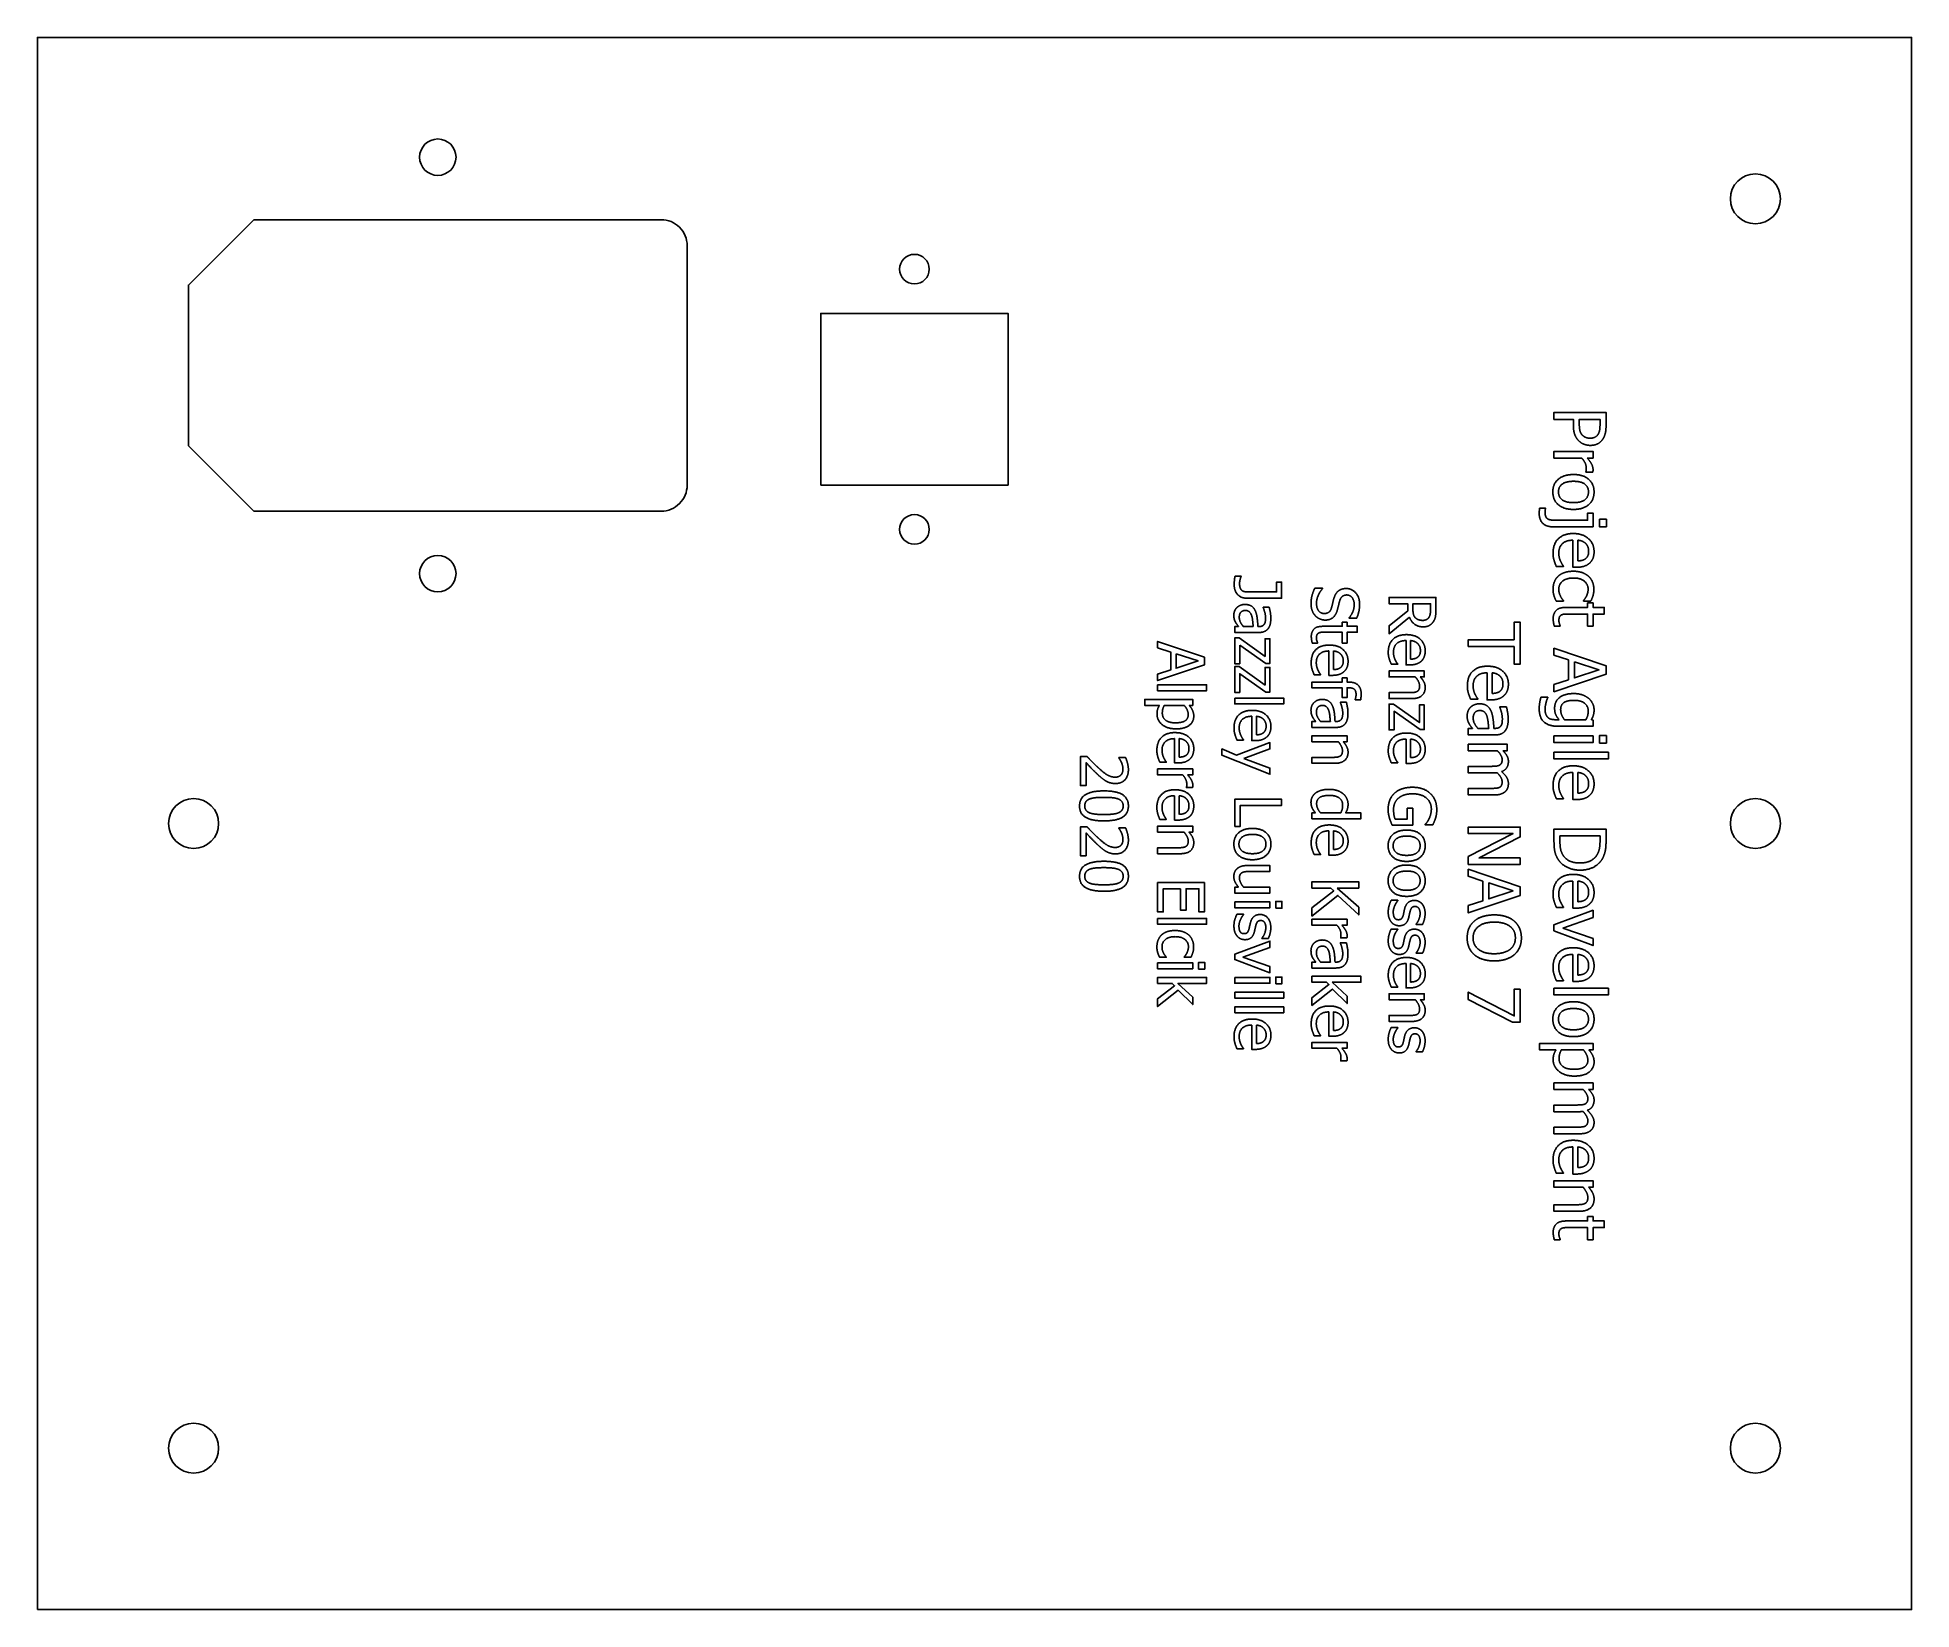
# Model space of a CAD drawing. Header units: millimetres. Extents: x 0 to 180, y 0 to 151.
import ezdxf

# ---------------------------------------------------------------- set-up
doc = ezdxf.new("R2010")
doc.units = ezdxf.units.MM

msp = doc.modelspace()

# ---------------------------------------------------------------- linework, layer by layer
for p, q in [((147.95, 100.72), (147.95, 102.71)), ((116.77, 94.42), (115.83, 94.42)), ((117.33, 94.42), (117.22, 94.42)), ((124.48, 90.28), (124.48, 92.07)), ((131.88, 91.28), (131.88, 93.07)), ((139.72, 87.99), (139.72, 89.97)), ((108.22, 86.85), (110.14, 86.85)), ((117.07, 84.01), (117.07, 85.8)), ((124.18, 85.3), (123.24, 85.3)), ((124.74, 85.3), (124.63, 85.3)), ((139.39, 84.64), (138.35, 84.64)), ((140.01, 84.64), (139.89, 84.64)), ((146.15, 85.47), (145.83, 85.47)), ((148.73, 85.47), (146.67, 85.47)), ((109.66, 81.87), (109.66, 83.65)), ((131.88, 81.83), (131.88, 83.61)), ((147.95, 78.42), (147.95, 80.4)), ((109.66, 76.38), (109.66, 78.17)), ((125.18, 76.52), (123.23, 76.52)), ((124.48, 73), (124.48, 74.79)), ((147.95, 67.99), (147.95, 69.97)), ((124.18, 62.19), (123.24, 62.19)), ((124.74, 62.19), (124.63, 62.19)), ((131.88, 60.27), (131.88, 62.05)), ((147.95, 60.94), (147.95, 62.93)), ((117.07, 54.36), (117.07, 56.14)), ((124.48, 55.61), (124.48, 57.4)), ((146.36, 53.75), (148.49, 53.75)), ((147.95, 42.45), (147.95, 44.43))]:
    msp.add_line(p, q)
for points in [[(0, 0), (180, 0), (180, 151), (0, 151)], [(75.23, 108), (75.23, 124.5), (93.23, 124.5), (93.23, 108)], [(150.03, 104.72), (150.03, 104), (150.69, 104), (150.69, 104.72)], [(137.42, 92.49), (141.83, 92.49), (141.83, 90.81), (142.42, 90.81), (142.42, 94.83), (141.83, 94.83), (141.83, 93.15), (137.42, 93.15)], [(107.59, 92.38), (108.85, 91.97), (108.85, 90.25), (107.59, 89.85), (107.59, 89.22), (112.09, 90.73), (112.09, 91.47), (107.59, 92.99)], [(109.36, 91.81), (111.48, 91.12), (109.36, 90.42)], [(115.48, 92.64), (117.97, 90.87), (118.38, 90.87), (118.38, 93.24), (117.91, 93.24), (117.91, 91.55), (115.43, 93.32), (115, 93.32), (115, 90.84), (115.48, 90.84)], [(145.66, 91.66), (147.05, 91.21), (147.05, 89.3), (145.66, 88.85), (145.66, 88.15), (150.66, 89.83), (150.66, 90.65), (145.66, 92.34)], [(117.97, 88.12), (118.38, 88.12), (118.38, 90.5), (117.91, 90.5), (117.91, 88.8), (115.43, 90.57), (115, 90.57), (115, 88.09), (115.48, 88.09), (115.48, 89.89)], [(147.62, 91.03), (149.97, 90.26), (147.62, 89.49)], [(107.59, 88.82), (107.59, 88.25), (112.29, 88.25), (112.29, 88.82)], [(115, 87.54), (115, 86.98), (119.7, 86.98), (119.7, 87.54)], [(132.79, 84.52), (133.2, 84.52), (133.2, 86.89), (132.73, 86.89), (132.73, 85.2), (130.24, 86.97), (129.82, 86.97), (129.82, 84.49), (130.3, 84.49), (130.3, 86.29)], [(115.88, 81.74), (118.38, 82.67), (118.38, 83.28), (115.17, 82.05), (113.76, 82.66), (113.76, 82.05), (118.38, 80.23), (118.38, 80.82)], [(145.66, 83.91), (145.66, 83.28), (149.41, 83.28), (149.41, 83.91)], [(150.03, 83.23), (150.69, 83.23), (150.69, 83.95), (150.03, 83.95)], [(145.66, 82.34), (145.66, 81.71), (150.88, 81.71), (150.88, 82.34)], [(115, 75.22), (115.53, 75.22), (115.53, 77.23), (119.5, 77.23), (119.5, 77.83), (115, 77.83)], [(142.42, 72.19), (138.46, 72.19), (142.42, 74.21), (142.42, 75.15), (137.42, 75.15), (137.42, 74.53), (141.73, 74.53), (137.42, 72.32), (137.42, 71.57), (142.42, 71.57)], [(138.82, 69.97), (138.82, 68.06), (137.42, 67.61), (137.42, 66.91), (142.42, 68.6), (142.42, 69.41), (137.42, 71.1), (137.42, 70.43)], [(109.8, 69.23), (109.8, 67.16), (110.33, 67.16), (110.33, 69.23), (111.56, 69.23), (111.56, 67.01), (112.09, 67.01), (112.09, 69.83), (107.59, 69.83), (107.59, 67.01), (108.13, 67.01), (108.13, 69.23)], [(124.84, 69.3), (126.91, 69.3), (126.91, 69.9), (122.41, 69.9), (122.41, 69.3), (124.21, 69.3), (124.5, 69.04), (122.41, 67.39), (122.41, 66.61), (124.9, 68.59), (126.91, 66.72), (126.91, 67.45)], [(141.74, 69.02), (139.39, 68.25), (139.39, 69.79)], [(115, 67.97), (115, 67.4), (118.38, 67.4), (118.38, 67.97)], [(118.94, 67.36), (119.53, 67.36), (119.53, 68.01), (118.94, 68.01)], [(146.52, 65.46), (149.41, 66.48), (149.41, 67.17), (145.66, 65.77), (145.66, 65.2), (149.41, 63.78), (149.41, 64.44)], [(107.59, 66.39), (107.59, 65.82), (112.29, 65.82), (112.29, 66.39)], [(115.78, 62.66), (118.38, 63.59), (118.38, 64.2), (115, 62.94), (115, 62.43), (118.38, 61.16), (118.38, 61.75)], [(107.59, 62.12), (107.59, 61.55), (110.97, 61.55), (110.97, 62.12)], [(111.53, 61.51), (112.12, 61.51), (112.12, 62.15), (111.53, 62.15)], [(110.97, 58.81), (109.54, 60.14), (112.29, 60.14), (112.29, 60.71), (107.59, 60.71), (107.59, 60.14), (109, 60.14), (109.22, 59.92), (107.59, 58.66), (107.59, 57.92), (109.56, 59.49), (110.97, 58.1)], [(115, 60.72), (115, 60.15), (118.38, 60.15), (118.38, 60.72)], [(118.94, 60.11), (119.53, 60.11), (119.53, 60.75), (118.94, 60.75)], [(124.36, 60.25), (127.11, 60.25), (127.11, 60.82), (122.41, 60.82), (122.41, 60.25), (123.82, 60.25), (124.04, 60.03), (122.41, 58.77), (122.41, 58.02), (124.38, 59.6), (125.79, 58.21), (125.79, 58.92)], [(142.42, 59.6), (141.84, 59.6), (141.84, 57.02), (137.42, 59.3), (137.42, 58.59), (141.67, 56.42), (142.42, 56.42)], [(145.66, 59.68), (145.66, 59.04), (150.88, 59.04), (150.88, 59.68)], [(115, 59.3), (115, 58.73), (119.7, 58.73), (119.7, 59.3)], [(115, 57.32), (119.7, 57.32), (119.7, 57.89), (115, 57.89)]]:
    msp.add_lwpolyline(points, close=True)
msp.add_lwpolyline([(59.9, 133.5, -0.414214), (62.4, 131), (62.4, 108, -0.414214), (59.9, 105.5), (20.79, 105.5), (14.5, 111.79), (14.5, 127.21), (20.79, 133.5)], format="xyb", close=True)
for points in [[(150.66, 113.72), (150.66, 114.98), (145.66, 114.98), (145.66, 114.31), (147.52, 114.31), (147.52, 113.75)], [(148.09, 113.86), (148.09, 114.31), (150.08, 114.31), (150.08, 113.76)], [(148.85, 110.6), (149.41, 110.6), (149.41, 111.24), (145.66, 111.24), (145.66, 110.6), (148.32, 110.6)], [(148.73, 109.28), (148.73, 109.25), (149.39, 109.25)], [(144.84, 105.75), (144.84, 105.79), (144.28, 105.79)], [(145.55, 104), (149.41, 104), (149.41, 105.31), (148.88, 105.31), (148.88, 104.63), (145.81, 104.63)], [(147.47, 102.71), (147.47, 100.11), (147.81, 100.11)], [(115.6, 99.24), (115.6, 99.27), (115.03, 99.27)], [(145.89, 100.18), (146.57, 100.18), (146.57, 100.21)], [(116.17, 97.14), (119.5, 97.14), (119.5, 98.69), (119.02, 98.69), (119.02, 97.74), (116.4, 97.74)], [(123.43, 98.06), (123.43, 98.1), (122.68, 98.1)], [(134.32, 96.05), (134.32, 97.21), (129.82, 97.21), (129.82, 96.61), (131.61, 96.61), (131.61, 95.92), (129.82, 94.5), (129.82, 93.72), (131.78, 95.32)], [(118.31, 96.27), (117.73, 96.27), (117.73, 96.24)], [(132.11, 96.08), (132.11, 96.61), (133.8, 96.61), (133.8, 96.01)], [(145.87, 96.87), (146.57, 96.87), (146.57, 96.91)], [(147.1, 95.62), (148.88, 95.62), (148.88, 94.46), (149.41, 94.46), (149.41, 95.62), (150.49, 95.62), (150.49, 96.26), (149.41, 96.26), (149.41, 96.68), (148.88, 96.68), (148.88, 96.26), (146.81, 96.26)], [(148.5, 96.91), (148.5, 96.87), (149.2, 96.87)], [(115.36, 94.42), (115, 94.42), (115, 93.85), (117.31, 93.85)], [(123.71, 93.87), (125.32, 93.87), (125.32, 92.83), (125.79, 92.83), (125.79, 93.87), (126.76, 93.87), (126.76, 94.44), (125.79, 94.44), (125.79, 94.83), (125.32, 94.83), (125.32, 94.44), (123.45, 94.44)], [(125.99, 95.26), (125.99, 95.22), (126.7, 95.22)], [(145.69, 94.46), (146.25, 94.46), (146.25, 94.5)], [(122.44, 92.83), (122.95, 92.83), (122.95, 92.86)], [(124.04, 92.07), (124.04, 89.73), (124.35, 89.73)], [(131.45, 93.07), (131.45, 90.73), (131.76, 90.73)], [(132.82, 89.58), (133.2, 89.58), (133.2, 90.15), (129.82, 90.15), (129.82, 89.58), (132.34, 89.58)], [(130.03, 90.79), (130.65, 90.79), (130.65, 90.82)], [(125.9, 89.09), (125.79, 89.09), (125.79, 89.48), (125.32, 89.48), (125.32, 89.09), (122.41, 89.09), (122.41, 88.52), (125.32, 88.52), (125.32, 87.6), (125.79, 87.6), (125.79, 88.54), (125.9, 88.54)], [(122.62, 89.79), (123.24, 89.79), (123.24, 89.82)], [(139.23, 89.97), (139.23, 87.37), (139.58, 87.37)], [(110.62, 86.85), (110.97, 86.85), (110.97, 87.42), (106.35, 87.42), (106.35, 86.85), (107.76, 86.85)], [(125.72, 87.15), (125.14, 87.15), (125.14, 87.12)], [(126.57, 87.4), (126.57, 87.38), (127.09, 87.38)], [(131.75, 88.07), (129.82, 88.07), (129.82, 87.5), (132.01, 87.5)], [(137.65, 87.44), (138.34, 87.44), (138.34, 87.48)], [(141.09, 86.7), (140.45, 86.7), (140.45, 86.66)], [(145.06, 87.59), (145.06, 87.62), (144.4, 87.62)], [(116.63, 85.8), (116.63, 83.46), (116.94, 83.46)], [(122.77, 85.3), (122.41, 85.3), (122.41, 84.73), (124.72, 84.73)], [(137.82, 84.64), (137.42, 84.64), (137.42, 84.01), (139.99, 84.01)], [(146.08, 84.84), (149.41, 84.84), (149.41, 85.43), (149.25, 85.47)], [(109.22, 83.65), (109.22, 81.32), (109.53, 81.32)], [(115.21, 83.52), (115.83, 83.52), (115.83, 83.56)], [(125.41, 83.36), (125.79, 83.36), (125.79, 83.93), (122.41, 83.93), (122.41, 83.36), (124.94, 83.36)], [(131.45, 83.61), (131.45, 81.27), (131.76, 81.27)], [(140.76, 82.49), (141.17, 82.49), (141.17, 83.12), (137.42, 83.12), (137.42, 82.49), (140.23, 82.49)], [(100.82, 81.93), (100.18, 81.93), (100.18, 79.15), (100.71, 79.15), (100.71, 81.36)], [(104.51, 81.83), (103.87, 81.83), (103.87, 81.8)], [(107.8, 81.38), (108.42, 81.38), (108.42, 81.41)], [(124.34, 81.85), (122.41, 81.85), (122.41, 81.28), (124.6, 81.28)], [(130.03, 81.33), (130.65, 81.33), (130.65, 81.37)], [(110.47, 80.17), (110.97, 80.17), (110.97, 80.74), (107.59, 80.74), (107.59, 80.17), (109.99, 80.17)], [(139.59, 80.99), (137.42, 80.99), (137.42, 80.36), (139.89, 80.36)], [(147.47, 80.4), (147.47, 77.8), (147.81, 77.8)], [(109.22, 78.17), (109.22, 75.83), (109.53, 75.83)], [(110.36, 78.98), (110.36, 78.95), (110.95, 78.95)], [(139.59, 78.87), (137.42, 78.87), (137.42, 78.24), (139.89, 78.24)], [(145.89, 77.87), (146.57, 77.87), (146.57, 77.9)], [(107.8, 75.89), (108.42, 75.89), (108.42, 75.92)], [(122.75, 76.52), (122.41, 76.52), (122.41, 75.95), (127.11, 75.95), (127.11, 76.52), (125.65, 76.52)], [(130.12, 75.34), (132.09, 75.34), (132.09, 76.97), (131.56, 76.97), (131.56, 75.93), (130.4, 75.93)], [(100.82, 75.17), (100.18, 75.17), (100.18, 72.4), (100.71, 72.4), (100.71, 74.61)], [(104.51, 75.08), (103.87, 75.08), (103.87, 75.04)], [(110.59, 74.68), (110.97, 74.68), (110.97, 75.25), (107.59, 75.25), (107.59, 74.68), (110.12, 74.68)], [(124.04, 74.79), (124.04, 72.45), (124.35, 72.45)], [(133.29, 75.41), (133.29, 75.36), (134.01, 75.36)], [(150.66, 73.82), (150.66, 74.96), (145.66, 74.96), (145.66, 73.81)], [(146.23, 73.79), (146.23, 74.3), (150.08, 74.3), (150.08, 73.79)], [(109.52, 73.17), (107.59, 73.17), (107.59, 72.6), (109.79, 72.6)], [(122.62, 72.51), (123.24, 72.51), (123.24, 72.54)], [(116.45, 70.89), (118.38, 70.89), (118.38, 71.46), (116.19, 71.46)], [(115.37, 69.38), (115, 69.38), (115, 68.81), (118.38, 68.81), (118.38, 69.38), (115.86, 69.38)], [(147.47, 69.97), (147.47, 67.37), (147.81, 67.37)], [(115.84, 66.75), (115.84, 66.78), (115.21, 66.78)], [(130.66, 68.09), (130.66, 68.12), (130.02, 68.12)], [(145.89, 67.44), (146.57, 67.44), (146.57, 67.48)], [(125.29, 65.73), (125.79, 65.73), (125.79, 66.3), (122.41, 66.3), (122.41, 65.73), (124.81, 65.73)], [(130.66, 65.33), (130.66, 65.36), (130.02, 65.36)], [(132.42, 65.84), (132.42, 65.81), (133.03, 65.81)], [(117.61, 64.49), (117.61, 64.46), (118.22, 64.46)], [(125.72, 64.04), (125.14, 64.04), (125.14, 64)], [(125.18, 64.54), (125.18, 64.51), (125.77, 64.51)], [(132.42, 63.08), (132.42, 63.05), (133.03, 63.05)], [(107.78, 62.65), (108.42, 62.65), (108.42, 62.68)], [(110.15, 62.68), (110.15, 62.65), (110.79, 62.65)], [(122.77, 62.19), (122.41, 62.19), (122.41, 61.62), (124.72, 61.62)], [(131.45, 62.05), (131.45, 59.71), (131.76, 59.71)], [(147.47, 62.93), (147.47, 60.33), (147.81, 60.33)], [(130.03, 59.78), (130.65, 59.78), (130.65, 59.81)], [(145.89, 60.4), (146.57, 60.4), (146.57, 60.43)], [(132.82, 58.57), (133.2, 58.57), (133.2, 59.14), (129.82, 59.14), (129.82, 58.57), (132.34, 58.57)], [(116.63, 56.14), (116.63, 53.8), (116.94, 53.8)], [(124.04, 57.4), (124.04, 55.06), (124.35, 55.06)], [(131.75, 57.06), (129.82, 57.06), (129.82, 56.49), (132.01, 56.49)], [(130.66, 55.87), (130.66, 55.9), (130.02, 55.9)], [(125.29, 53.91), (125.79, 53.91), (125.79, 54.48), (122.41, 54.48), (122.41, 53.91), (124.81, 53.91)], [(122.62, 55.12), (123.24, 55.12), (123.24, 55.15)], [(149.01, 53.75), (149.41, 53.75), (149.41, 54.38), (144.27, 54.38), (144.27, 53.75), (145.85, 53.75)], [(115.21, 53.86), (115.83, 53.86), (115.83, 53.9)], [(125.18, 52.72), (125.18, 52.69), (125.77, 52.69)], [(132.42, 53.61), (132.42, 53.58), (133.03, 53.58)], [(148.99, 49.95), (149.41, 49.95), (149.41, 50.58), (145.66, 50.58), (145.66, 49.95), (148.46, 49.95)], [(147.83, 48.46), (145.66, 48.46), (145.66, 47.82), (148.13, 47.82)], [(147.83, 46.33), (145.66, 46.33), (145.66, 45.7), (148.13, 45.7)], [(147.47, 44.43), (147.47, 41.83), (147.81, 41.83)], [(145.89, 41.9), (146.57, 41.9), (146.57, 41.94)], [(148.99, 40.56), (149.41, 40.56), (149.41, 41.19), (145.66, 41.19), (145.66, 40.56), (148.46, 40.56)], [(147.79, 38.88), (145.66, 38.88), (145.66, 38.25), (148.09, 38.25)], [(147.1, 36.69), (148.88, 36.69), (148.88, 35.52), (149.41, 35.52), (149.41, 36.69), (150.49, 36.69), (150.49, 37.32), (149.41, 37.32), (149.41, 37.74), (148.88, 37.74), (148.88, 37.32), (146.81, 37.32)], [(145.69, 35.52), (146.25, 35.52), (146.25, 35.56)]]:
    msp.add_lwpolyline(points)
for centre, radius in [((38.45, 139.5), 1.75), ((165, 135.5), 2.4), ((84.23, 128.75), 1.42), ((84.23, 103.75), 1.42), ((38.45, 99.5), 1.75), ((15, 75.5), 2.4), ((165, 75.5), 2.4), ((15, 15.5), 2.4), ((165, 15.5), 2.4)]:
    msp.add_circle(centre, radius)
for points in [[(147.52, 113.75), (147.52, 113.22), (147.78, 112.52), (148.04, 112.26)], [(148.39, 112.8), (148.22, 112.96), (148.09, 113.46), (148.09, 113.86)], [(150.08, 113.76), (150.08, 113.45), (149.99, 113.03), (149.89, 112.87)], [(150.34, 112.41), (150.51, 112.65), (150.66, 113.28), (150.66, 113.72)], [(148.04, 112.26), (148.24, 112.05), (148.82, 111.82), (149.15, 111.82)], [(149.13, 112.51), (148.89, 112.51), (148.54, 112.65), (148.39, 112.8)], [(149.89, 112.87), (149.77, 112.69), (149.39, 112.51), (149.13, 112.51)], [(149.15, 111.82), (149.57, 111.82), (150.15, 112.13), (150.34, 112.41)], [(148.32, 110.6), (148.54, 110.38), (148.76, 109.87), (148.76, 109.62)], [(149.41, 109.5), (149.41, 109.74), (149.16, 110.26), (148.85, 110.6)], [(147.53, 109.02), (146.62, 109.02), (145.55, 108.13), (145.55, 107.35)], [(146.09, 107.35), (146.09, 107.84), (146.82, 108.37), (147.53, 108.37)], [(149.51, 107.35), (149.51, 108.1), (148.47, 109.02), (147.53, 109.02)], [(147.53, 108.37), (148.26, 108.37), (148.97, 107.84), (148.97, 107.35)], [(148.76, 109.62), (148.76, 109.51), (148.75, 109.35), (148.73, 109.28)], [(149.39, 109.25), (149.4, 109.31), (149.41, 109.4), (149.41, 109.5)], [(145.55, 107.35), (145.55, 106.58), (146.58, 105.67), (147.53, 105.67)], [(147.53, 106.32), (146.81, 106.32), (146.09, 106.86), (146.09, 107.35)], [(148.97, 107.35), (148.97, 106.86), (148.26, 106.32), (147.53, 106.32)], [(147.53, 105.67), (148.48, 105.67), (149.51, 106.58), (149.51, 107.35)], [(144.28, 105.79), (144.26, 105.66), (144.24, 105.4), (144.24, 105.3)], [(144.24, 105.3), (144.24, 104.69), (144.91, 104), (145.55, 104)], [(144.8, 105.42), (144.8, 105.5), (144.83, 105.68), (144.84, 105.75)], [(145.06, 104.76), (144.92, 104.84), (144.8, 105.17), (144.8, 105.42)], [(145.81, 104.63), (145.55, 104.63), (145.18, 104.68), (145.06, 104.76)], [(147.51, 103.35), (146.58, 103.35), (145.57, 102.36), (145.57, 101.46)], [(146.12, 101.47), (146.12, 102.05), (146.81, 102.71), (147.47, 102.71)], [(149.51, 101.61), (149.51, 102.39), (148.43, 103.35), (147.51, 103.35)], [(147.95, 102.71), (148.19, 102.69), (148.55, 102.54), (148.7, 102.4)], [(145.57, 101.46), (145.57, 101.23), (145.62, 100.93), (145.68, 100.75)], [(146.29, 100.7), (146.21, 100.86), (146.12, 101.26), (146.12, 101.47)], [(148.7, 100.94), (148.58, 100.84), (148.2, 100.73), (147.95, 100.72)], [(148.7, 102.4), (148.84, 102.25), (148.99, 101.9), (148.99, 101.65)], [(148.99, 101.65), (148.99, 101.39), (148.84, 101.05), (148.7, 100.94)], [(149.1, 100.53), (149.31, 100.72), (149.51, 101.26), (149.51, 101.61)], [(115.03, 99.27), (114.99, 99.1), (114.94, 98.62), (114.94, 98.47)], [(115.46, 98.55), (115.46, 98.74), (115.56, 99.11), (115.6, 99.24)], [(146.05, 99.24), (145.81, 99.01), (145.57, 98.37), (145.57, 97.98)], [(145.68, 100.75), (145.71, 100.62), (145.84, 100.29), (145.89, 100.18)], [(147.52, 99.73), (147.03, 99.73), (146.29, 99.47), (146.05, 99.24)], [(146.12, 97.99), (146.12, 98.5), (146.86, 99.08), (147.52, 99.08)], [(146.57, 100.21), (146.51, 100.29), (146.37, 100.53), (146.29, 100.7)], [(148.98, 99.24), (148.74, 99.46), (148.02, 99.73), (147.52, 99.73)], [(147.52, 99.08), (148.2, 99.08), (148.94, 98.48), (148.94, 97.99)], [(147.81, 100.11), (148.26, 100.11), (148.88, 100.32), (149.1, 100.53)], [(149.49, 97.98), (149.49, 98.36), (149.23, 99.02), (148.98, 99.24)], [(114.94, 98.47), (114.94, 97.87), (115.58, 97.14), (116.17, 97.14)], [(115.7, 97.87), (115.59, 97.95), (115.46, 98.28), (115.46, 98.55)], [(116.4, 97.74), (116.17, 97.74), (115.82, 97.78), (115.7, 97.87)], [(122.68, 98.1), (122.54, 97.8), (122.33, 97.12), (122.33, 96.63)], [(122.85, 96.67), (122.85, 97.02), (123.16, 97.76), (123.43, 98.06)], [(124.89, 97.78), (124.74, 97.64), (124.56, 97.27), (124.49, 97.04)], [(125.7, 98.07), (125.44, 98.07), (125.04, 97.92), (124.89, 97.78)], [(125.07, 96.86), (125.14, 97.14), (125.48, 97.45), (125.77, 97.45)], [(126.99, 96.56), (126.99, 97.22), (126.25, 98.07), (125.7, 98.07)], [(125.77, 97.45), (126.08, 97.45), (126.47, 96.93), (126.47, 96.52)], [(145.57, 97.98), (145.57, 97.78), (145.62, 97.52), (145.67, 97.36)], [(145.67, 97.36), (145.7, 97.25), (145.82, 96.96), (145.87, 96.87)], [(146.57, 96.91), (146.38, 97.12), (146.12, 97.68), (146.12, 97.99)], [(148.78, 97.34), (148.7, 97.19), (148.55, 96.98), (148.5, 96.91)], [(148.94, 97.99), (148.94, 97.83), (148.84, 97.47), (148.78, 97.34)], [(149.2, 96.87), (149.32, 97.09), (149.49, 97.67), (149.49, 97.98)], [(115.21, 96.25), (115.06, 96.1), (114.91, 95.73), (114.91, 95.52)], [(114.91, 95.52), (114.91, 95.26), (114.99, 94.98), (115.07, 94.83)], [(115.98, 96.54), (115.75, 96.54), (115.35, 96.38), (115.21, 96.25)], [(115.43, 95.32), (115.43, 95.63), (115.73, 95.96), (116.02, 95.96)], [(116.97, 95.93), (116.83, 96.25), (116.33, 96.54), (115.98, 96.54)], [(116.02, 95.96), (116.28, 95.96), (116.56, 95.66), (116.63, 95.44)], [(116.63, 95.44), (116.69, 95.24), (116.75, 94.63), (116.77, 94.42)], [(117.22, 94.42), (117.2, 94.87), (117.1, 95.64), (116.97, 95.93)], [(117.73, 96.24), (117.84, 95.97), (117.96, 95.44), (117.96, 95.24)], [(118.46, 95.24), (118.46, 95.53), (118.35, 96.11), (118.31, 96.27)], [(122.33, 96.63), (122.33, 96.21), (122.54, 95.67), (122.74, 95.45)], [(122.74, 95.45), (122.92, 95.26), (123.43, 95.04), (123.7, 95.04)], [(123.6, 95.67), (123.26, 95.67), (122.85, 96.17), (122.85, 96.67)], [(124.29, 96.22), (124.21, 95.93), (123.87, 95.67), (123.6, 95.67)], [(123.7, 95.04), (124.11, 95.04), (124.69, 95.47), (124.83, 95.94)], [(124.49, 97.04), (124.43, 96.78), (124.35, 96.43), (124.29, 96.22)], [(124.83, 95.94), (124.88, 96.12), (125.02, 96.67), (125.07, 96.86)], [(126.47, 96.52), (126.47, 96.15), (126.18, 95.48), (125.99, 95.26)], [(126.7, 95.22), (126.84, 95.51), (126.99, 96.18), (126.99, 96.56)], [(132.34, 95.27), (132.2, 95.41), (132.11, 95.82), (132.11, 96.08)], [(133.8, 96.01), (133.8, 95.76), (133.73, 95.43), (133.65, 95.3)], [(134.08, 94.9), (134.24, 95.14), (134.32, 95.66), (134.32, 96.05)], [(146.81, 96.26), (146.17, 96.26), (145.58, 95.68), (145.58, 95.16)], [(146.13, 95), (146.13, 95.22), (146.25, 95.48), (146.37, 95.53)], [(146.37, 95.53), (146.5, 95.6), (146.81, 95.62), (147.1, 95.62)], [(115.07, 94.83), (115.13, 94.73), (115.31, 94.49), (115.36, 94.42)], [(115.83, 94.42), (115.66, 94.61), (115.43, 95.05), (115.43, 95.32)], [(117.31, 93.85), (117.63, 93.85), (118.07, 94.04), (118.21, 94.22)], [(117.84, 94.65), (117.77, 94.54), (117.53, 94.42), (117.33, 94.42)], [(117.96, 95.24), (117.96, 95.08), (117.91, 94.76), (117.84, 94.65)], [(118.21, 94.22), (118.35, 94.41), (118.46, 94.89), (118.46, 95.24)], [(123.45, 94.44), (122.87, 94.44), (122.35, 93.92), (122.35, 93.46)], [(122.84, 93.32), (122.84, 93.51), (122.95, 93.74), (123.05, 93.79)], [(123.05, 93.79), (123.17, 93.86), (123.45, 93.87), (123.71, 93.87)], [(131.49, 93.64), (130.65, 93.64), (129.74, 92.75), (129.74, 91.94)], [(133.29, 92.08), (133.29, 92.78), (132.32, 93.64), (131.49, 93.64)], [(131.78, 95.32), (131.94, 94.89), (132.61, 94.39), (133.1, 94.39)], [(133.05, 95.01), (132.82, 95.01), (132.47, 95.14), (132.34, 95.27)], [(133.65, 95.3), (133.55, 95.15), (133.25, 95.01), (133.05, 95.01)], [(133.1, 94.39), (133.45, 94.39), (133.93, 94.66), (134.08, 94.9)], [(145.58, 95.16), (145.58, 95), (145.64, 94.64), (145.69, 94.46)], [(146.25, 94.5), (146.23, 94.56), (146.13, 94.85), (146.13, 95)], [(124.08, 92.64), (123.24, 92.64), (122.34, 91.75), (122.34, 90.94)], [(122.35, 93.46), (122.35, 93.32), (122.4, 92.99), (122.44, 92.83)], [(122.83, 90.95), (122.83, 91.47), (123.45, 92.07), (124.04, 92.07)], [(122.95, 92.86), (122.93, 92.92), (122.84, 93.18), (122.84, 93.32)], [(125.88, 91.08), (125.88, 91.78), (124.91, 92.64), (124.08, 92.64)], [(124.48, 92.07), (124.69, 92.05), (125.02, 91.92), (125.15, 91.79)], [(129.74, 91.94), (129.74, 91.74), (129.79, 91.47), (129.84, 91.3)], [(130.24, 91.95), (130.24, 92.48), (130.86, 93.07), (131.45, 93.07)], [(130.39, 91.26), (130.32, 91.4), (130.24, 91.76), (130.24, 91.95)], [(131.88, 93.07), (132.1, 93.05), (132.42, 92.92), (132.56, 92.79)], [(132.56, 92.79), (132.69, 92.66), (132.83, 92.34), (132.83, 92.11)], [(132.83, 92.11), (132.83, 91.88), (132.69, 91.57), (132.56, 91.48)], [(132.92, 91.1), (133.11, 91.28), (133.29, 91.77), (133.29, 92.08)], [(122.34, 90.94), (122.34, 90.74), (122.38, 90.47), (122.43, 90.3)], [(122.43, 90.3), (122.46, 90.19), (122.58, 89.89), (122.62, 89.79)], [(122.98, 90.26), (122.91, 90.4), (122.83, 90.76), (122.83, 90.95)], [(123.24, 89.82), (123.18, 89.89), (123.05, 90.1), (122.98, 90.26)], [(124.35, 89.73), (124.76, 89.73), (125.31, 89.92), (125.51, 90.1)], [(125.15, 90.48), (125.04, 90.38), (124.71, 90.29), (124.48, 90.28)], [(125.15, 91.79), (125.28, 91.66), (125.42, 91.34), (125.42, 91.11)], [(125.42, 91.11), (125.42, 90.88), (125.28, 90.57), (125.15, 90.48)], [(125.51, 90.1), (125.7, 90.28), (125.88, 90.77), (125.88, 91.08)], [(129.84, 91.3), (129.87, 91.19), (129.99, 90.89), (130.03, 90.79)], [(130.65, 90.82), (130.59, 90.89), (130.46, 91.1), (130.39, 91.26)], [(131.76, 90.73), (132.17, 90.73), (132.72, 90.92), (132.92, 91.1)], [(132.56, 91.48), (132.45, 91.38), (132.11, 91.29), (131.88, 91.28)], [(139.28, 90.61), (138.35, 90.61), (137.34, 89.62), (137.34, 88.72)], [(141.28, 88.88), (141.28, 89.65), (140.19, 90.61), (139.28, 90.61)], [(127.14, 87.96), (127.14, 88.51), (126.51, 89.09), (125.9, 89.09)], [(125.9, 88.54), (126.32, 88.54), (126.65, 88.24), (126.65, 87.88)], [(132.01, 87.5), (132.64, 87.5), (133.29, 88.06), (133.29, 88.56)], [(132.34, 89.58), (132.53, 89.37), (132.75, 88.92), (132.75, 88.71)], [(132.75, 88.71), (132.75, 88.5), (132.63, 88.25), (132.5, 88.18)], [(133.29, 88.56), (133.29, 88.84), (133.05, 89.33), (132.82, 89.58)], [(137.34, 88.72), (137.34, 88.49), (137.39, 88.19), (137.44, 88.01)], [(137.89, 88.73), (137.89, 89.31), (138.58, 89.97), (139.23, 89.97)], [(138.05, 87.96), (137.98, 88.12), (137.89, 88.52), (137.89, 88.73)], [(139.72, 89.97), (139.96, 89.95), (140.32, 89.8), (140.47, 89.66)], [(140.47, 88.2), (140.34, 88.1), (139.97, 88), (139.72, 87.99)], [(140.47, 89.66), (140.61, 89.52), (140.76, 89.16), (140.76, 88.91)], [(140.76, 88.91), (140.76, 88.66), (140.61, 88.31), (140.47, 88.2)], [(140.86, 87.79), (141.08, 87.99), (141.28, 88.53), (141.28, 88.88)], [(107.76, 86.85), (107.64, 86.65), (107.53, 86.26), (107.53, 86.01)], [(108.04, 86.1), (108.04, 86.31), (108.12, 86.63), (108.22, 86.85)], [(110.14, 86.85), (110.31, 86.65), (110.53, 86.2), (110.53, 85.96)], [(111.06, 85.82), (111.06, 86.12), (110.81, 86.64), (110.62, 86.85)], [(122.62, 87.12), (122.47, 86.98), (122.32, 86.61), (122.32, 86.4)], [(123.39, 87.42), (123.16, 87.42), (122.75, 87.26), (122.62, 87.12)], [(122.84, 86.19), (122.84, 86.51), (123.14, 86.84), (123.43, 86.84)], [(124.38, 86.81), (124.23, 87.13), (123.74, 87.42), (123.39, 87.42)], [(123.43, 86.84), (123.68, 86.84), (123.97, 86.54), (124.04, 86.31)], [(124.63, 85.3), (124.61, 85.75), (124.51, 86.52), (124.38, 86.81)], [(125.14, 87.12), (125.25, 86.85), (125.37, 86.32), (125.37, 86.12)], [(125.87, 86.12), (125.87, 86.41), (125.76, 86.99), (125.72, 87.15)], [(126.65, 87.88), (126.65, 87.77), (126.59, 87.48), (126.57, 87.4)], [(127.09, 87.38), (127.11, 87.5), (127.14, 87.8), (127.14, 87.96)], [(132.5, 88.18), (132.38, 88.11), (131.98, 88.07), (131.75, 88.07)], [(137.65, 86.67), (137.49, 86.51), (137.32, 86.09), (137.32, 85.86)], [(137.44, 88.01), (137.48, 87.88), (137.61, 87.55), (137.65, 87.44)], [(138.51, 87), (138.26, 87), (137.8, 86.82), (137.65, 86.67)], [(138.34, 87.48), (138.28, 87.55), (138.14, 87.79), (138.05, 87.96)], [(139.61, 86.31), (139.45, 86.67), (138.9, 87), (138.51, 87)], [(139.58, 87.37), (140.03, 87.37), (140.65, 87.59), (140.86, 87.79)], [(140.45, 86.66), (140.58, 86.36), (140.7, 85.77), (140.7, 85.55)], [(141.26, 85.55), (141.26, 85.87), (141.14, 86.52), (141.09, 86.7)], [(144.4, 87.62), (144.33, 87.37), (144.24, 86.8), (144.24, 86.52)], [(144.24, 86.52), (144.24, 85.67), (145.13, 84.84), (146.08, 84.84)], [(144.8, 86.47), (144.8, 86.65), (144.86, 86.94), (144.9, 87.12)], [(145.1, 85.66), (144.96, 85.78), (144.8, 86.18), (144.8, 86.47)], [(144.9, 87.12), (144.94, 87.28), (145.03, 87.52), (145.06, 87.59)], [(147.57, 87.98), (146.67, 87.98), (145.72, 87.22), (145.72, 86.58)], [(145.72, 86.58), (145.72, 86.22), (145.93, 85.72), (146.15, 85.47)], [(146.3, 86.44), (146.3, 86.91), (146.96, 87.33), (147.58, 87.33)], [(146.67, 85.47), (146.5, 85.68), (146.3, 86.19), (146.3, 86.44)], [(149.01, 87.5), (148.75, 87.72), (148.03, 87.98), (147.57, 87.98)], [(147.58, 87.33), (148.24, 87.33), (148.95, 86.78), (148.95, 86.3)], [(149.51, 86.4), (149.51, 86.71), (149.25, 87.29), (149.01, 87.5)], [(149.25, 85.47), (149.37, 85.68), (149.51, 86.11), (149.51, 86.4)], [(107.53, 86.01), (107.53, 85.39), (108.53, 84.59), (109.37, 84.59)], [(109.31, 85.17), (108.69, 85.17), (108.04, 85.66), (108.04, 86.1)], [(110.53, 85.96), (110.53, 85.54), (109.89, 85.17), (109.31, 85.17)], [(109.37, 84.59), (110.15, 84.59), (111.06, 85.24), (111.06, 85.82)], [(116.67, 86.37), (115.83, 86.37), (114.93, 85.48), (114.93, 84.68)], [(114.93, 84.68), (114.93, 84.47), (114.97, 84.2), (115.02, 84.04)], [(115.42, 84.68), (115.42, 85.21), (116.05, 85.8), (116.63, 85.8)], [(115.57, 83.99), (115.51, 84.14), (115.42, 84.5), (115.42, 84.68)], [(118.47, 84.81), (118.47, 85.51), (117.5, 86.37), (116.67, 86.37)], [(117.07, 85.8), (117.28, 85.78), (117.61, 85.65), (117.74, 85.52)], [(117.74, 85.52), (117.87, 85.39), (118.01, 85.07), (118.01, 84.85)], [(118.01, 84.85), (118.01, 84.62), (117.87, 84.31), (117.74, 84.21)], [(118.1, 83.84), (118.29, 84.01), (118.47, 84.5), (118.47, 84.81)], [(122.32, 86.4), (122.32, 86.14), (122.4, 85.86), (122.48, 85.71)], [(122.48, 85.71), (122.54, 85.6), (122.72, 85.37), (122.77, 85.3)], [(123.24, 85.3), (123.07, 85.49), (122.84, 85.93), (122.84, 86.19)], [(124.04, 86.31), (124.1, 86.12), (124.16, 85.5), (124.18, 85.3)], [(124.72, 84.73), (125.04, 84.73), (125.48, 84.91), (125.62, 85.1)], [(125.25, 85.53), (125.18, 85.42), (124.94, 85.3), (124.74, 85.3)], [(125.37, 86.12), (125.37, 85.95), (125.32, 85.64), (125.25, 85.53)], [(125.62, 85.1), (125.76, 85.29), (125.87, 85.77), (125.87, 86.12)], [(137.32, 85.86), (137.32, 85.58), (137.41, 85.26), (137.5, 85.1)], [(137.5, 85.1), (137.56, 84.98), (137.76, 84.72), (137.82, 84.64)], [(137.9, 85.63), (137.9, 85.98), (138.23, 86.35), (138.55, 86.35)], [(138.35, 84.64), (138.16, 84.85), (137.9, 85.34), (137.9, 85.63)], [(138.55, 86.35), (138.84, 86.35), (139.16, 86.02), (139.23, 85.77)], [(139.23, 85.77), (139.3, 85.55), (139.37, 84.87), (139.39, 84.64)], [(139.89, 84.64), (139.86, 85.14), (139.75, 86), (139.61, 86.31)], [(140.58, 84.9), (140.5, 84.77), (140.23, 84.64), (140.01, 84.64)], [(140.7, 85.55), (140.7, 85.37), (140.66, 85.02), (140.58, 84.9)], [(140.98, 84.42), (141.14, 84.63), (141.26, 85.16), (141.26, 85.55)], [(145.83, 85.47), (145.59, 85.47), (145.23, 85.55), (145.1, 85.66)], [(148.95, 86.3), (148.95, 86.1), (148.85, 85.7), (148.73, 85.47)], [(109.26, 84.23), (108.42, 84.23), (107.52, 83.34), (107.52, 82.53)], [(108.01, 82.54), (108.01, 83.06), (108.64, 83.65), (109.22, 83.65)], [(111.06, 82.67), (111.06, 83.37), (110.09, 84.23), (109.26, 84.23)], [(109.66, 83.65), (109.87, 83.64), (110.2, 83.5), (110.33, 83.38)], [(110.33, 83.38), (110.46, 83.25), (110.6, 82.93), (110.6, 82.7)], [(115.02, 84.04), (115.05, 83.92), (115.17, 83.62), (115.21, 83.52)], [(115.83, 83.56), (115.77, 83.62), (115.64, 83.84), (115.57, 83.99)], [(116.94, 83.46), (117.35, 83.46), (117.91, 83.65), (118.1, 83.84)], [(117.74, 84.21), (117.63, 84.12), (117.3, 84.02), (117.07, 84.01)], [(124.94, 83.36), (125.12, 83.15), (125.34, 82.7), (125.34, 82.49)], [(125.88, 82.34), (125.88, 82.62), (125.64, 83.11), (125.41, 83.36)], [(131.49, 84.19), (130.65, 84.19), (129.74, 83.3), (129.74, 82.49)], [(130.24, 82.49), (130.24, 83.02), (130.86, 83.61), (131.45, 83.61)], [(133.29, 82.63), (133.29, 83.32), (132.32, 84.19), (131.49, 84.19)], [(131.88, 83.61), (132.1, 83.59), (132.42, 83.46), (132.56, 83.33)], [(132.56, 83.33), (132.69, 83.2), (132.83, 82.88), (132.83, 82.66)], [(139.99, 84.01), (140.34, 84.01), (140.83, 84.21), (140.98, 84.42)], [(100.71, 81.36), (100.9, 81.15), (101.56, 80.46), (101.87, 80.17)], [(101.91, 80.84), (101.62, 81.09), (101.1, 81.63), (100.82, 81.93)], [(103.87, 81.8), (103.92, 81.72), (104.06, 81.49), (104.12, 81.36)], [(104.12, 81.36), (104.18, 81.21), (104.26, 80.88), (104.26, 80.72)], [(104.78, 80.68), (104.78, 80.98), (104.6, 81.64), (104.51, 81.83)], [(107.52, 82.53), (107.52, 82.33), (107.56, 82.06), (107.61, 81.89)], [(107.61, 81.89), (107.64, 81.78), (107.76, 81.48), (107.8, 81.38)], [(108.16, 81.85), (108.1, 81.99), (108.01, 82.35), (108.01, 82.54)], [(108.42, 81.41), (108.36, 81.48), (108.24, 81.69), (108.16, 81.85)], [(109.53, 81.32), (109.94, 81.32), (110.5, 81.51), (110.69, 81.69)], [(110.34, 82.06), (110.22, 81.97), (109.89, 81.88), (109.66, 81.87)], [(110.6, 82.7), (110.6, 82.47), (110.46, 82.16), (110.34, 82.06)], [(110.69, 81.69), (110.88, 81.87), (111.06, 82.36), (111.06, 82.67)], [(125.09, 81.96), (124.97, 81.89), (124.57, 81.85), (124.34, 81.85)], [(124.6, 81.28), (125.23, 81.28), (125.88, 81.84), (125.88, 82.34)], [(125.34, 82.49), (125.34, 82.28), (125.22, 82.03), (125.09, 81.96)], [(129.74, 82.49), (129.74, 82.28), (129.79, 82.01), (129.84, 81.85)], [(129.84, 81.85), (129.87, 81.73), (129.99, 81.43), (130.03, 81.33)], [(130.39, 81.8), (130.32, 81.95), (130.24, 82.31), (130.24, 82.49)], [(130.65, 81.37), (130.59, 81.44), (130.46, 81.65), (130.39, 81.8)], [(131.76, 81.27), (132.17, 81.27), (132.72, 81.47), (132.92, 81.65)], [(132.56, 82.02), (132.45, 81.93), (132.11, 81.83), (131.88, 81.83)], [(132.83, 82.66), (132.83, 82.43), (132.69, 82.12), (132.56, 82.02)], [(132.92, 81.65), (133.11, 81.83), (133.29, 82.31), (133.29, 82.63)], [(140.42, 81.1), (140.3, 81.03), (139.85, 80.99), (139.59, 80.99)], [(140.23, 82.49), (140.43, 82.28), (140.68, 81.83), (140.68, 81.63)], [(140.68, 81.63), (140.68, 81.41), (140.55, 81.16), (140.42, 81.1)], [(140.63, 80.48), (140.98, 80.62), (141.28, 81.13), (141.28, 81.46)], [(141.28, 81.46), (141.28, 81.76), (141.01, 82.24), (140.76, 82.49)], [(147.51, 81.04), (146.58, 81.04), (145.57, 80.05), (145.57, 79.15)], [(149.51, 79.3), (149.51, 80.08), (148.43, 81.04), (147.51, 81.04)], [(101.87, 80.17), (102.06, 80), (102.45, 79.68), (102.64, 79.57)], [(103.51, 79.95), (103.15, 79.95), (102.47, 80.32), (101.91, 80.84)], [(102.64, 79.57), (102.83, 79.46), (103.28, 79.34), (103.54, 79.34)], [(104.08, 80.17), (103.98, 80.07), (103.7, 79.95), (103.51, 79.95)], [(103.54, 79.34), (104.11, 79.34), (104.78, 80.05), (104.78, 80.68)], [(104.26, 80.72), (104.26, 80.55), (104.17, 80.28), (104.08, 80.17)], [(109.99, 80.17), (110.19, 79.97), (110.39, 79.51), (110.39, 79.29)], [(110.39, 79.29), (110.39, 79.19), (110.38, 79.04), (110.36, 78.98)], [(110.97, 79.18), (110.97, 79.4), (110.74, 79.86), (110.47, 80.17)], [(139.89, 80.36), (140, 80.36), (140.16, 80.37), (140.21, 80.37)], [(140.21, 80.37), (140.44, 80.14), (140.68, 79.69), (140.68, 79.5)], [(140.68, 79.5), (140.68, 79.28), (140.55, 79.04), (140.42, 78.97)], [(141.28, 79.34), (141.28, 79.65), (140.95, 80.2), (140.63, 80.48)], [(140.96, 78.55), (141.13, 78.7), (141.28, 79.09), (141.28, 79.34)], [(146.12, 79.16), (146.12, 79.74), (146.81, 80.4), (147.47, 80.4)], [(147.95, 80.4), (148.19, 80.38), (148.55, 80.23), (148.7, 80.09)], [(148.7, 80.09), (148.84, 79.94), (148.99, 79.59), (148.99, 79.34)], [(148.99, 79.34), (148.99, 79.08), (148.84, 78.74), (148.7, 78.63)], [(149.1, 78.22), (149.31, 78.42), (149.51, 78.95), (149.51, 79.3)], [(102.43, 78.63), (101.25, 78.63), (100.09, 77.93), (100.09, 77.18)], [(100.59, 77.18), (100.59, 77.45), (100.84, 77.77), (101.07, 77.86)], [(101.07, 77.86), (101.32, 77.95), (101.96, 78.01), (102.43, 78.01)], [(104.78, 77.18), (104.78, 77.92), (103.65, 78.63), (102.43, 78.63)], [(102.43, 78.01), (102.87, 78.01), (103.57, 77.95), (103.8, 77.86)], [(103.8, 77.86), (104.04, 77.76), (104.28, 77.44), (104.28, 77.18)], [(109.26, 78.74), (108.42, 78.74), (107.52, 77.85), (107.52, 77.04)], [(108.01, 77.05), (108.01, 77.57), (108.64, 78.17), (109.22, 78.17)], [(111.06, 77.18), (111.06, 77.88), (110.09, 78.74), (109.26, 78.74)], [(109.66, 78.17), (109.87, 78.15), (110.2, 78.02), (110.33, 77.89)], [(110.33, 77.89), (110.46, 77.76), (110.6, 77.44), (110.6, 77.21)], [(110.95, 78.95), (110.96, 79), (110.97, 79.09), (110.97, 79.18)], [(122.77, 78.44), (122.55, 78.27), (122.32, 77.81), (122.32, 77.53)], [(122.32, 77.53), (122.32, 77.36), (122.38, 77.1), (122.44, 76.98)], [(124.07, 78.78), (123.65, 78.78), (122.99, 78.6), (122.77, 78.44)], [(122.86, 77.4), (122.86, 77.82), (123.49, 78.2), (124.09, 78.2)], [(125.41, 78.35), (125.17, 78.55), (124.52, 78.78), (124.07, 78.78)], [(124.09, 78.2), (124.71, 78.2), (125.36, 77.7), (125.36, 77.26)], [(125.88, 77.36), (125.88, 77.65), (125.63, 78.17), (125.41, 78.35)], [(130.32, 78.39), (130.02, 78.1), (129.73, 77.31), (129.73, 76.83)], [(130.25, 76.86), (130.25, 77.2), (130.5, 77.75), (130.73, 77.94)], [(132.07, 78.98), (131.5, 78.98), (130.62, 78.67), (130.32, 78.39)], [(130.73, 77.94), (130.96, 78.14), (131.64, 78.35), (132.09, 78.35)], [(133.78, 78.38), (133.48, 78.67), (132.62, 78.98), (132.07, 78.98)], [(132.09, 78.35), (132.91, 78.35), (133.88, 77.55), (133.88, 76.9)], [(134.4, 76.83), (134.4, 77.31), (134.08, 78.11), (133.78, 78.38)], [(140.42, 78.97), (140.3, 78.91), (139.85, 78.87), (139.59, 78.87)], [(139.89, 78.24), (140.28, 78.24), (140.79, 78.4), (140.96, 78.55)], [(145.57, 79.15), (145.57, 78.92), (145.62, 78.62), (145.68, 78.44)], [(145.68, 78.44), (145.71, 78.31), (145.84, 77.98), (145.89, 77.87)], [(146.29, 78.39), (146.21, 78.55), (146.12, 78.95), (146.12, 79.16)], [(146.57, 77.9), (146.51, 77.98), (146.37, 78.22), (146.29, 78.39)], [(147.81, 77.8), (148.26, 77.8), (148.88, 78.01), (149.1, 78.22)], [(148.7, 78.63), (148.58, 78.53), (148.2, 78.42), (147.95, 78.42)], [(100.09, 77.18), (100.09, 76.45), (101.22, 75.75), (102.43, 75.75)], [(101.06, 76.52), (100.83, 76.61), (100.59, 76.94), (100.59, 77.18)], [(102.43, 76.36), (101.97, 76.36), (101.29, 76.43), (101.06, 76.52)], [(102.43, 75.75), (103.61, 75.75), (104.78, 76.44), (104.78, 77.18)], [(103.81, 76.52), (103.58, 76.43), (102.9, 76.36), (102.43, 76.36)], [(104.28, 77.18), (104.28, 76.93), (104.04, 76.62), (103.81, 76.52)], [(107.52, 77.04), (107.52, 76.84), (107.56, 76.57), (107.61, 76.4)], [(107.61, 76.4), (107.64, 76.29), (107.76, 75.99), (107.8, 75.89)], [(108.16, 76.36), (108.1, 76.5), (108.01, 76.86), (108.01, 77.05)], [(108.42, 75.92), (108.36, 75.99), (108.24, 76.2), (108.16, 76.36)], [(109.53, 75.83), (109.94, 75.83), (110.5, 76.02), (110.69, 76.2)], [(110.34, 76.58), (110.22, 76.48), (109.89, 76.39), (109.66, 76.38)], [(110.6, 77.21), (110.6, 76.98), (110.46, 76.67), (110.34, 76.58)], [(110.69, 76.2), (110.88, 76.38), (111.06, 76.87), (111.06, 77.18)], [(122.44, 76.98), (122.5, 76.85), (122.64, 76.65), (122.75, 76.52)], [(123.23, 76.52), (123.06, 76.72), (122.86, 77.18), (122.86, 77.4)], [(125.36, 77.26), (125.36, 77.07), (125.29, 76.73), (125.18, 76.52)], [(125.65, 76.52), (125.77, 76.73), (125.88, 77.11), (125.88, 77.36)], [(129.73, 76.83), (129.73, 76.58), (129.8, 76.23), (129.86, 76)], [(129.86, 76), (129.91, 75.84), (130.07, 75.45), (130.12, 75.34)], [(130.4, 75.93), (130.32, 76.1), (130.25, 76.6), (130.25, 76.86)], [(133.67, 75.98), (133.57, 75.76), (133.39, 75.52), (133.29, 75.41)], [(133.88, 76.9), (133.88, 76.63), (133.76, 76.16), (133.67, 75.98)], [(134.01, 75.36), (134.07, 75.47), (134.23, 75.84), (134.28, 76)], [(134.28, 76), (134.34, 76.19), (134.4, 76.6), (134.4, 76.83)], [(100.71, 74.61), (100.9, 74.4), (101.56, 73.7), (101.87, 73.42)], [(101.91, 74.09), (101.62, 74.34), (101.1, 74.87), (100.82, 75.17)], [(103.51, 73.2), (103.15, 73.2), (102.47, 73.57), (101.91, 74.09)], [(103.54, 72.58), (104.11, 72.58), (104.78, 73.29), (104.78, 73.92)], [(103.87, 75.04), (103.92, 74.97), (104.06, 74.73), (104.12, 74.61)], [(104.26, 73.97), (104.26, 73.8), (104.17, 73.52), (104.08, 73.42)], [(104.12, 74.61), (104.18, 74.46), (104.26, 74.13), (104.26, 73.97)], [(104.78, 73.92), (104.78, 74.22), (104.6, 74.89), (104.51, 75.08)], [(110.12, 74.68), (110.3, 74.47), (110.53, 74.02), (110.53, 73.81)], [(110.53, 73.81), (110.53, 73.6), (110.4, 73.35), (110.27, 73.28)], [(111.06, 73.66), (111.06, 73.94), (110.82, 74.43), (110.59, 74.68)], [(116.69, 75.03), (115.87, 75.03), (114.91, 74.23), (114.91, 73.52)], [(115.4, 73.52), (115.4, 73.96), (116.05, 74.45), (116.69, 74.45)], [(118.47, 73.52), (118.47, 74.2), (117.54, 75.03), (116.69, 75.03)], [(116.69, 74.45), (117.35, 74.45), (117.99, 73.96), (117.99, 73.52)], [(124.08, 75.36), (123.24, 75.36), (122.34, 74.47), (122.34, 73.66)], [(122.83, 73.67), (122.83, 74.2), (123.45, 74.79), (124.04, 74.79)], [(125.88, 73.8), (125.88, 74.5), (124.91, 75.36), (124.08, 75.36)], [(124.48, 74.79), (124.69, 74.77), (125.02, 74.64), (125.15, 74.51)], [(125.15, 74.51), (125.28, 74.38), (125.42, 74.06), (125.42, 73.84)], [(125.42, 73.84), (125.42, 73.61), (125.28, 73.3), (125.15, 73.2)], [(125.51, 72.83), (125.7, 73), (125.88, 73.49), (125.88, 73.8)], [(131.51, 74.87), (130.69, 74.87), (129.73, 74.07), (129.73, 73.36)], [(130.21, 73.36), (130.21, 73.8), (130.87, 74.29), (131.51, 74.29)], [(133.29, 73.36), (133.29, 74.04), (132.36, 74.87), (131.51, 74.87)], [(131.51, 74.29), (132.17, 74.29), (132.8, 73.8), (132.8, 73.36)], [(145.66, 73.81), (145.66, 73.2), (145.82, 72.42), (146.06, 72.04)], [(150.26, 72.03), (150.44, 72.32), (150.66, 73.12), (150.66, 73.82)], [(101.87, 73.42), (102.06, 73.24), (102.45, 72.93), (102.64, 72.82)], [(102.64, 72.82), (102.83, 72.71), (103.28, 72.58), (103.54, 72.58)], [(104.08, 73.42), (103.98, 73.31), (103.7, 73.2), (103.51, 73.2)], [(110.27, 73.28), (110.15, 73.21), (109.75, 73.17), (109.52, 73.17)], [(109.79, 72.6), (110.41, 72.6), (111.06, 73.16), (111.06, 73.66)], [(114.91, 73.52), (114.91, 72.84), (115.84, 72.02), (116.69, 72.02)], [(116.69, 72.6), (116.04, 72.6), (115.4, 73.09), (115.4, 73.52)], [(116.69, 72.02), (117.54, 72.02), (118.47, 72.84), (118.47, 73.52)], [(117.99, 73.52), (117.99, 73.08), (117.35, 72.6), (116.69, 72.6)], [(122.34, 73.66), (122.34, 73.46), (122.38, 73.19), (122.43, 73.03)], [(122.43, 73.03), (122.46, 72.91), (122.58, 72.61), (122.62, 72.51)], [(122.98, 72.98), (122.91, 73.12), (122.83, 73.49), (122.83, 73.67)], [(123.24, 72.54), (123.18, 72.61), (123.05, 72.83), (122.98, 72.98)], [(124.35, 72.45), (124.76, 72.45), (125.31, 72.64), (125.51, 72.83)], [(125.15, 73.2), (125.04, 73.11), (124.71, 73.01), (124.48, 73)], [(129.73, 73.36), (129.73, 72.68), (130.66, 71.86), (131.51, 71.86)], [(131.51, 72.44), (130.86, 72.44), (130.21, 72.93), (130.21, 73.36)], [(131.51, 71.86), (132.36, 71.86), (133.29, 72.68), (133.29, 73.36)], [(132.8, 73.36), (132.8, 72.92), (132.17, 72.44), (131.51, 72.44)], [(146.06, 72.04), (146.36, 71.58), (147.47, 71.02), (148.15, 71.02)], [(146.56, 72.41), (146.37, 72.68), (146.23, 73.35), (146.23, 73.79)], [(148.16, 71.71), (147.58, 71.71), (146.8, 72.06), (146.56, 72.41)], [(148.15, 71.02), (148.88, 71.02), (149.94, 71.55), (150.26, 72.03)], [(149.78, 72.47), (149.55, 72.09), (148.73, 71.71), (148.16, 71.71)], [(150.08, 73.79), (150.08, 73.34), (149.94, 72.74), (149.78, 72.47)], [(102.43, 71.87), (101.25, 71.87), (100.09, 71.18), (100.09, 70.43)], [(100.09, 70.43), (100.09, 69.7), (101.22, 68.99), (102.43, 68.99)], [(100.59, 70.43), (100.59, 70.69), (100.84, 71.02), (101.07, 71.11)], [(101.06, 69.77), (100.83, 69.86), (100.59, 70.18), (100.59, 70.43)], [(101.07, 71.11), (101.32, 71.2), (101.96, 71.26), (102.43, 71.26)], [(104.78, 70.43), (104.78, 71.17), (103.65, 71.87), (102.43, 71.87)], [(102.43, 71.26), (102.87, 71.26), (103.57, 71.19), (103.8, 71.1)], [(102.43, 68.99), (103.61, 68.99), (104.78, 69.69), (104.78, 70.43)], [(103.8, 71.1), (104.04, 71.01), (104.28, 70.68), (104.28, 70.43)], [(104.28, 70.43), (104.28, 70.18), (104.04, 69.86), (103.81, 69.77)], [(115.21, 71.15), (115.05, 71.01), (114.91, 70.62), (114.91, 70.4)], [(114.91, 70.4), (114.91, 70.11), (115.14, 69.64), (115.37, 69.38)], [(116.19, 71.46), (115.84, 71.46), (115.37, 71.3), (115.21, 71.15)], [(115.45, 70.25), (115.45, 70.47), (115.57, 70.71), (115.7, 70.78)], [(115.86, 69.38), (115.68, 69.57), (115.45, 70.04), (115.45, 70.25)], [(115.7, 70.78), (115.83, 70.85), (116.18, 70.89), (116.45, 70.89)], [(131.51, 71.51), (130.69, 71.51), (129.73, 70.71), (129.73, 70)], [(130.21, 70), (130.21, 70.45), (130.87, 70.93), (131.51, 70.93)], [(133.29, 70), (133.29, 70.68), (132.36, 71.51), (131.51, 71.51)], [(131.51, 70.93), (132.17, 70.93), (132.8, 70.45), (132.8, 70)], [(147.51, 70.61), (146.58, 70.61), (145.57, 69.62), (145.57, 68.72)], [(149.51, 68.87), (149.51, 69.65), (148.43, 70.61), (147.51, 70.61)], [(102.43, 69.61), (101.97, 69.61), (101.29, 69.68), (101.06, 69.77)], [(103.81, 69.77), (103.58, 69.68), (102.9, 69.61), (102.43, 69.61)], [(129.73, 70), (129.73, 69.32), (130.66, 68.5), (131.51, 68.5)], [(131.51, 69.09), (130.86, 69.09), (130.21, 69.57), (130.21, 70)], [(131.51, 68.5), (132.36, 68.5), (133.29, 69.32), (133.29, 70)], [(132.8, 70), (132.8, 69.56), (132.17, 69.09), (131.51, 69.09)], [(145.57, 68.72), (145.57, 68.49), (145.62, 68.19), (145.68, 68.01)], [(146.12, 68.73), (146.12, 69.31), (146.81, 69.97), (147.47, 69.97)], [(146.29, 67.96), (146.21, 68.12), (146.12, 68.52), (146.12, 68.73)], [(147.95, 69.97), (148.19, 69.95), (148.55, 69.8), (148.7, 69.66)], [(148.7, 69.66), (148.84, 69.51), (148.99, 69.16), (148.99, 68.91)], [(148.99, 68.91), (148.99, 68.65), (148.84, 68.31), (148.7, 68.2)], [(149.1, 67.79), (149.31, 67.99), (149.51, 68.52), (149.51, 68.87)], [(115.21, 66.78), (115.1, 66.58), (114.92, 66), (114.92, 65.66)], [(115.57, 66.31), (115.65, 66.48), (115.79, 66.68), (115.84, 66.75)], [(117.43, 66.76), (117.1, 66.76), (116.63, 66.41), (116.52, 66.03)], [(118.46, 65.5), (118.46, 66.07), (117.89, 66.76), (117.43, 66.76)], [(130.02, 68.12), (129.92, 67.93), (129.74, 67.34), (129.74, 67)], [(129.74, 67), (129.74, 66.66), (129.9, 66.2), (130.05, 66.02)], [(130.22, 66.98), (130.22, 67.17), (130.32, 67.52), (130.39, 67.66)], [(130.33, 66.46), (130.28, 66.54), (130.22, 66.85), (130.22, 66.98)], [(130.39, 67.66), (130.47, 67.82), (130.6, 68.02), (130.66, 68.09)], [(131.2, 66.76), (131.13, 66.48), (130.92, 66.26), (130.72, 66.26)], [(131.33, 67.37), (131.29, 67.22), (131.22, 66.87), (131.2, 66.76)], [(132.25, 68.11), (131.91, 68.11), (131.45, 67.76), (131.33, 67.37)], [(131.7, 66.43), (131.74, 66.61), (131.8, 66.92), (131.84, 67.04)], [(131.84, 67.04), (131.9, 67.3), (132.11, 67.53), (132.33, 67.53)], [(133.28, 66.85), (133.28, 67.42), (132.71, 68.11), (132.25, 68.11)], [(132.33, 67.53), (132.56, 67.53), (132.8, 67.14), (132.8, 66.86)], [(132.8, 66.86), (132.8, 66.59), (132.6, 66.06), (132.42, 65.84)], [(133.03, 65.81), (133.14, 66), (133.28, 66.57), (133.28, 66.85)], [(139.92, 66.72), (139.31, 66.72), (138.33, 66.41), (138, 66.12)], [(141.85, 66.12), (141.51, 66.41), (140.55, 66.72), (139.92, 66.72)], [(145.68, 68.01), (145.71, 67.88), (145.84, 67.55), (145.89, 67.44)], [(146.57, 67.48), (146.51, 67.55), (146.37, 67.79), (146.29, 67.96)], [(147.81, 67.37), (148.26, 67.37), (148.88, 67.58), (149.1, 67.79)], [(148.7, 68.2), (148.58, 68.1), (148.2, 67.99), (147.95, 67.99)], [(109.27, 65.22), (108.83, 65.22), (108.17, 64.99), (107.95, 64.78)], [(110.59, 64.78), (110.37, 64.98), (109.72, 65.22), (109.27, 65.22)], [(114.92, 65.66), (114.92, 65.31), (115.08, 64.86), (115.23, 64.68)], [(115.4, 65.64), (115.4, 65.82), (115.5, 66.17), (115.57, 66.31)], [(115.51, 65.12), (115.46, 65.19), (115.4, 65.5), (115.4, 65.64)], [(115.9, 64.92), (115.74, 64.92), (115.58, 65.01), (115.51, 65.12)], [(116.38, 65.42), (116.31, 65.14), (116.1, 64.92), (115.9, 64.92)], [(115.98, 64.34), (116.35, 64.34), (116.79, 64.72), (116.88, 65.09)], [(116.52, 66.03), (116.48, 65.88), (116.4, 65.53), (116.38, 65.42)], [(116.88, 65.09), (116.92, 65.26), (116.99, 65.57), (117.02, 65.7)], [(117.02, 65.7), (117.08, 65.95), (117.29, 66.18), (117.51, 66.18)], [(117.51, 66.18), (117.74, 66.18), (117.98, 65.8), (117.98, 65.52)], [(117.98, 65.52), (117.98, 65.24), (117.78, 64.71), (117.61, 64.49)], [(118.22, 64.46), (118.32, 64.65), (118.46, 65.22), (118.46, 65.5)], [(124.81, 65.73), (125, 65.53), (125.2, 65.08), (125.2, 64.85)], [(125.2, 64.85), (125.2, 64.75), (125.2, 64.61), (125.18, 64.54)], [(125.79, 64.74), (125.79, 64.96), (125.56, 65.42), (125.29, 65.73)], [(130.02, 65.36), (129.92, 65.17), (129.74, 64.58), (129.74, 64.24)], [(130.05, 66.02), (130.19, 65.85), (130.58, 65.68), (130.79, 65.68)], [(130.22, 64.22), (130.22, 64.41), (130.32, 64.76), (130.39, 64.9)], [(130.72, 66.26), (130.56, 66.26), (130.4, 66.36), (130.33, 66.46)], [(130.39, 64.9), (130.47, 65.06), (130.6, 65.26), (130.66, 65.33)], [(130.79, 65.68), (131.17, 65.68), (131.6, 66.06), (131.7, 66.43)], [(132.25, 65.35), (131.91, 65.35), (131.45, 65), (131.33, 64.61)], [(133.28, 64.09), (133.28, 64.66), (132.71, 65.35), (132.25, 65.35)], [(138, 66.12), (137.66, 65.83), (137.32, 65.02), (137.32, 64.51)], [(137.89, 64.51), (137.89, 65.2), (138.94, 66.03), (139.92, 66.03)], [(139.92, 66.03), (140.41, 66.03), (141.18, 65.82), (141.43, 65.62)], [(141.43, 65.62), (141.7, 65.41), (141.95, 64.87), (141.95, 64.51)], [(142.53, 64.51), (142.53, 65.01), (142.18, 65.83), (141.85, 66.12)], [(107.95, 64.78), (107.73, 64.57), (107.52, 63.99), (107.52, 63.64)], [(107.52, 63.64), (107.52, 63.46), (107.56, 63.23), (107.6, 63.09)], [(107.6, 63.09), (107.63, 62.98), (107.74, 62.73), (107.78, 62.65)], [(108.01, 63.65), (108.01, 64.11), (108.68, 64.63), (109.27, 64.63)], [(108.42, 62.68), (108.24, 62.87), (108.01, 63.37), (108.01, 63.65)], [(109.27, 64.63), (109.88, 64.63), (110.55, 64.09), (110.55, 63.65)], [(110.4, 63.06), (110.33, 62.93), (110.2, 62.74), (110.15, 62.68)], [(110.55, 63.65), (110.55, 63.51), (110.46, 63.19), (110.4, 63.06)], [(111.05, 63.64), (111.05, 63.98), (110.81, 64.58), (110.59, 64.78)], [(110.79, 62.65), (110.89, 62.85), (111.05, 63.36), (111.05, 63.64)], [(115.23, 64.68), (115.37, 64.51), (115.76, 64.34), (115.98, 64.34)], [(122.62, 64.01), (122.47, 63.87), (122.32, 63.49), (122.32, 63.29)], [(122.32, 63.29), (122.32, 63.03), (122.4, 62.75), (122.48, 62.6)], [(123.39, 64.31), (123.16, 64.31), (122.75, 64.15), (122.62, 64.01)], [(122.84, 63.08), (122.84, 63.39), (123.14, 63.72), (123.43, 63.72)], [(123.24, 62.19), (123.07, 62.38), (122.84, 62.82), (122.84, 63.08)], [(124.38, 63.69), (124.23, 64.01), (123.74, 64.31), (123.39, 64.31)], [(123.43, 63.72), (123.68, 63.72), (123.97, 63.43), (124.04, 63.2)], [(124.04, 63.2), (124.1, 63.01), (124.16, 62.39), (124.18, 62.19)], [(124.63, 62.19), (124.61, 62.64), (124.51, 63.41), (124.38, 63.69)], [(125.14, 64), (125.25, 63.74), (125.37, 63.21), (125.37, 63.01)], [(125.37, 63.01), (125.37, 62.84), (125.32, 62.53), (125.25, 62.42)], [(125.62, 61.99), (125.76, 62.18), (125.87, 62.65), (125.87, 63)], [(125.87, 63), (125.87, 63.29), (125.76, 63.88), (125.72, 64.04)], [(125.77, 64.51), (125.78, 64.57), (125.79, 64.65), (125.79, 64.74)], [(129.74, 64.24), (129.74, 63.9), (129.9, 63.44), (130.05, 63.26)], [(130.05, 63.26), (130.19, 63.09), (130.58, 62.92), (130.79, 62.92)], [(130.33, 63.7), (130.28, 63.78), (130.22, 64.09), (130.22, 64.22)], [(130.72, 63.5), (130.56, 63.5), (130.4, 63.6), (130.33, 63.7)], [(131.2, 64), (131.13, 63.72), (130.92, 63.5), (130.72, 63.5)], [(130.79, 62.92), (131.17, 62.92), (131.6, 63.3), (131.7, 63.67)], [(131.33, 64.61), (131.29, 64.46), (131.22, 64.11), (131.2, 64)], [(131.7, 63.67), (131.74, 63.85), (131.8, 64.16), (131.84, 64.28)], [(131.84, 64.28), (131.9, 64.54), (132.11, 64.77), (132.33, 64.77)], [(132.33, 64.77), (132.56, 64.77), (132.8, 64.38), (132.8, 64.1)], [(132.8, 64.1), (132.8, 63.83), (132.6, 63.29), (132.42, 63.08)], [(133.03, 63.05), (133.14, 63.24), (133.28, 63.81), (133.28, 64.09)], [(137.32, 64.51), (137.32, 64.02), (137.65, 63.21), (138, 62.9)], [(139.92, 62.99), (138.94, 62.99), (137.89, 63.81), (137.89, 64.51)], [(141.43, 63.4), (141.18, 63.21), (140.42, 62.99), (139.92, 62.99)], [(141.95, 64.51), (141.95, 64.16), (141.69, 63.6), (141.43, 63.4)], [(141.85, 62.9), (142.17, 63.18), (142.53, 64), (142.53, 64.51)], [(147.51, 63.57), (146.58, 63.57), (145.57, 62.58), (145.57, 61.68)], [(149.51, 61.83), (149.51, 62.6), (148.43, 63.57), (147.51, 63.57)], [(122.48, 62.6), (122.54, 62.49), (122.72, 62.26), (122.77, 62.19)], [(124.72, 61.62), (125.04, 61.62), (125.48, 61.8), (125.62, 61.99)], [(125.25, 62.42), (125.18, 62.31), (124.94, 62.19), (124.74, 62.19)], [(131.49, 62.63), (130.65, 62.63), (129.74, 61.74), (129.74, 60.93)], [(130.24, 60.94), (130.24, 61.46), (130.86, 62.05), (131.45, 62.05)], [(133.29, 61.07), (133.29, 61.76), (132.32, 62.63), (131.49, 62.63)], [(131.88, 62.05), (132.1, 62.03), (132.42, 61.9), (132.56, 61.77)], [(132.56, 61.77), (132.69, 61.64), (132.83, 61.33), (132.83, 61.1)], [(138, 62.9), (138.33, 62.61), (139.32, 62.3), (139.92, 62.3)], [(139.92, 62.3), (140.55, 62.3), (141.52, 62.62), (141.85, 62.9)], [(145.57, 61.68), (145.57, 61.45), (145.62, 61.15), (145.68, 60.97)], [(146.12, 61.69), (146.12, 62.27), (146.81, 62.93), (147.47, 62.93)], [(146.29, 60.92), (146.21, 61.08), (146.12, 61.48), (146.12, 61.69)], [(147.95, 62.93), (148.19, 62.9), (148.55, 62.76), (148.7, 62.62)], [(148.7, 62.62), (148.84, 62.47), (148.99, 62.12), (148.99, 61.87)], [(148.99, 61.87), (148.99, 61.61), (148.84, 61.27), (148.7, 61.16)], [(149.1, 60.75), (149.31, 60.94), (149.51, 61.48), (149.51, 61.83)], [(129.74, 60.93), (129.74, 60.72), (129.79, 60.45), (129.84, 60.29)], [(129.84, 60.29), (129.87, 60.17), (129.99, 59.87), (130.03, 59.78)], [(130.39, 60.24), (130.32, 60.39), (130.24, 60.75), (130.24, 60.94)], [(130.65, 59.81), (130.59, 59.88), (130.46, 60.09), (130.39, 60.24)], [(131.76, 59.71), (132.17, 59.71), (132.72, 59.91), (132.92, 60.09)], [(132.56, 60.46), (132.45, 60.37), (132.11, 60.28), (131.88, 60.27)], [(132.83, 61.1), (132.83, 60.87), (132.69, 60.56), (132.56, 60.46)], [(132.92, 60.09), (133.11, 60.27), (133.29, 60.75), (133.29, 61.07)], [(145.68, 60.97), (145.71, 60.84), (145.84, 60.51), (145.89, 60.4)], [(146.57, 60.43), (146.51, 60.51), (146.37, 60.75), (146.29, 60.92)], [(147.81, 60.33), (148.26, 60.33), (148.88, 60.54), (149.1, 60.75)], [(148.7, 61.16), (148.58, 61.06), (148.2, 60.95), (147.95, 60.94)], [(124.08, 57.97), (123.24, 57.97), (122.34, 57.08), (122.34, 56.27)], [(125.88, 56.41), (125.88, 57.11), (124.91, 57.97), (124.08, 57.97)], [(132.34, 58.57), (132.53, 58.35), (132.75, 57.9), (132.75, 57.69)], [(132.75, 57.69), (132.75, 57.48), (132.63, 57.23), (132.5, 57.16)], [(133.29, 57.54), (133.29, 57.82), (133.05, 58.31), (132.82, 58.57)], [(147.53, 58.38), (146.62, 58.38), (145.55, 57.49), (145.55, 56.71)], [(146.09, 56.71), (146.09, 57.2), (146.82, 57.73), (147.53, 57.73)], [(149.51, 56.71), (149.51, 57.46), (148.47, 58.38), (147.53, 58.38)], [(147.53, 57.73), (148.26, 57.73), (148.97, 57.2), (148.97, 56.71)], [(116.67, 56.72), (115.83, 56.72), (114.93, 55.83), (114.93, 55.02)], [(115.42, 55.02), (115.42, 55.55), (116.05, 56.14), (116.63, 56.14)], [(118.47, 55.16), (118.47, 55.85), (117.5, 56.72), (116.67, 56.72)], [(117.07, 56.14), (117.28, 56.12), (117.61, 55.99), (117.74, 55.86)], [(117.74, 55.86), (117.87, 55.73), (118.01, 55.41), (118.01, 55.19)], [(122.34, 56.27), (122.34, 56.07), (122.38, 55.8), (122.43, 55.63)], [(122.83, 56.28), (122.83, 56.81), (123.45, 57.4), (124.04, 57.4)], [(122.98, 55.59), (122.91, 55.73), (122.83, 56.09), (122.83, 56.28)], [(124.48, 57.4), (124.69, 57.38), (125.02, 57.25), (125.15, 57.12)], [(125.15, 55.81), (125.04, 55.71), (124.71, 55.62), (124.48, 55.61)], [(125.15, 57.12), (125.28, 56.99), (125.42, 56.67), (125.42, 56.44)], [(125.42, 56.44), (125.42, 56.21), (125.28, 55.9), (125.15, 55.81)], [(125.51, 55.43), (125.7, 55.61), (125.88, 56.1), (125.88, 56.41)], [(130.02, 55.9), (129.92, 55.7), (129.74, 55.12), (129.74, 54.78)], [(130.39, 55.43), (130.47, 55.6), (130.6, 55.79), (130.66, 55.87)], [(132.25, 55.88), (131.91, 55.88), (131.45, 55.53), (131.33, 55.14)], [(132.5, 57.16), (132.38, 57.1), (131.98, 57.06), (131.75, 57.06)], [(132.01, 56.49), (132.64, 56.49), (133.29, 57.05), (133.29, 57.54)], [(133.28, 54.62), (133.28, 55.19), (132.71, 55.88), (132.25, 55.88)], [(145.55, 56.71), (145.55, 55.94), (146.58, 55.03), (147.53, 55.03)], [(147.53, 55.68), (146.81, 55.68), (146.09, 56.22), (146.09, 56.71)], [(147.53, 55.03), (148.48, 55.03), (149.51, 55.94), (149.51, 56.71)], [(148.97, 56.71), (148.97, 56.22), (148.26, 55.68), (147.53, 55.68)], [(114.93, 55.02), (114.93, 54.81), (114.97, 54.54), (115.02, 54.38)], [(115.02, 54.38), (115.05, 54.26), (115.17, 53.96), (115.21, 53.86)], [(115.57, 54.33), (115.51, 54.48), (115.42, 54.84), (115.42, 55.02)], [(115.83, 53.9), (115.77, 53.97), (115.64, 54.18), (115.57, 54.33)], [(116.94, 53.8), (117.35, 53.8), (117.91, 54), (118.1, 54.18)], [(117.74, 54.55), (117.63, 54.46), (117.3, 54.36), (117.07, 54.36)], [(118.01, 55.19), (118.01, 54.96), (117.87, 54.65), (117.74, 54.55)], [(118.1, 54.18), (118.29, 54.36), (118.47, 54.84), (118.47, 55.16)], [(122.43, 55.63), (122.46, 55.52), (122.58, 55.22), (122.62, 55.12)], [(123.24, 55.15), (123.18, 55.22), (123.05, 55.43), (122.98, 55.59)], [(124.35, 55.06), (124.76, 55.06), (125.31, 55.25), (125.51, 55.43)], [(129.74, 54.78), (129.74, 54.43), (129.9, 53.97), (130.05, 53.79)], [(130.22, 54.75), (130.22, 54.94), (130.32, 55.29), (130.39, 55.43)], [(130.33, 54.24), (130.28, 54.31), (130.22, 54.62), (130.22, 54.75)], [(130.72, 54.04), (130.56, 54.04), (130.4, 54.13), (130.33, 54.24)], [(131.2, 54.54), (131.13, 54.25), (130.92, 54.04), (130.72, 54.04)], [(130.79, 53.46), (131.17, 53.46), (131.6, 53.84), (131.7, 54.21)], [(131.33, 55.14), (131.29, 54.99), (131.22, 54.64), (131.2, 54.54)], [(131.7, 54.21), (131.74, 54.38), (131.8, 54.69), (131.84, 54.82)], [(131.84, 54.82), (131.9, 55.07), (132.11, 55.3), (132.33, 55.3)], [(132.33, 55.3), (132.56, 55.3), (132.8, 54.91), (132.8, 54.63)], [(132.8, 54.63), (132.8, 54.36), (132.6, 53.83), (132.42, 53.61)], [(133.03, 53.58), (133.14, 53.77), (133.28, 54.34), (133.28, 54.62)], [(124.81, 53.91), (125, 53.71), (125.2, 53.26), (125.2, 53.03)], [(125.2, 53.03), (125.2, 52.93), (125.2, 52.79), (125.18, 52.72)], [(125.79, 52.92), (125.79, 53.14), (125.56, 53.6), (125.29, 53.91)], [(125.77, 52.69), (125.78, 52.75), (125.79, 52.83), (125.79, 52.92)], [(130.05, 53.79), (130.19, 53.63), (130.58, 53.46), (130.79, 53.46)], [(145.85, 53.75), (145.71, 53.53), (145.58, 53.1), (145.58, 52.82)], [(145.58, 52.82), (145.58, 52.13), (146.69, 51.24), (147.63, 51.24)], [(146.15, 52.93), (146.15, 53.15), (146.24, 53.5), (146.36, 53.75)], [(147.56, 51.89), (146.87, 51.89), (146.15, 52.43), (146.15, 52.93)], [(148.91, 52.76), (148.91, 52.3), (148.2, 51.89), (147.56, 51.89)], [(147.63, 51.24), (148.49, 51.24), (149.51, 51.96), (149.51, 52.6)], [(148.49, 53.75), (148.67, 53.53), (148.91, 53.03), (148.91, 52.76)], [(149.51, 52.6), (149.51, 52.94), (149.23, 53.52), (149.01, 53.75)], [(148.46, 49.95), (148.66, 49.74), (148.91, 49.29), (148.91, 49.09)], [(148.91, 49.09), (148.91, 48.87), (148.78, 48.63), (148.65, 48.56)], [(148.86, 47.95), (149.21, 48.08), (149.51, 48.59), (149.51, 48.93)], [(149.51, 48.93), (149.51, 49.22), (149.24, 49.7), (148.99, 49.95)], [(148.65, 48.56), (148.53, 48.5), (148.09, 48.46), (147.83, 48.46)], [(148.13, 47.82), (148.23, 47.82), (148.39, 47.83), (148.45, 47.84)], [(148.45, 47.84), (148.67, 47.6), (148.91, 47.16), (148.91, 46.96)], [(148.91, 46.96), (148.91, 46.75), (148.78, 46.5), (148.65, 46.43)], [(149.51, 46.8), (149.51, 47.11), (149.18, 47.66), (148.86, 47.95)], [(147.51, 45.07), (146.58, 45.07), (145.57, 44.08), (145.57, 43.18)], [(149.51, 43.33), (149.51, 44.11), (148.43, 45.07), (147.51, 45.07)], [(148.65, 46.43), (148.53, 46.37), (148.09, 46.33), (147.83, 46.33)], [(148.13, 45.7), (148.51, 45.7), (149.02, 45.86), (149.19, 46.01)], [(149.19, 46.01), (149.36, 46.16), (149.51, 46.56), (149.51, 46.8)], [(146.12, 43.19), (146.12, 43.77), (146.81, 44.43), (147.47, 44.43)], [(147.95, 44.43), (148.19, 44.41), (148.55, 44.26), (148.7, 44.12)], [(148.7, 44.12), (148.84, 43.97), (148.99, 43.62), (148.99, 43.37)], [(148.99, 43.37), (148.99, 43.12), (148.84, 42.77), (148.7, 42.66)], [(149.1, 42.25), (149.31, 42.45), (149.51, 42.99), (149.51, 43.33)], [(145.57, 43.18), (145.57, 42.95), (145.62, 42.65), (145.68, 42.47)], [(145.68, 42.47), (145.71, 42.34), (145.84, 42.01), (145.89, 41.9)], [(146.29, 42.42), (146.21, 42.58), (146.12, 42.98), (146.12, 43.19)], [(146.57, 41.94), (146.51, 42.01), (146.37, 42.25), (146.29, 42.42)], [(147.81, 41.83), (148.26, 41.83), (148.88, 42.05), (149.1, 42.25)], [(148.7, 42.66), (148.58, 42.56), (148.2, 42.46), (147.95, 42.45)], [(148.46, 40.56), (148.66, 40.32), (148.91, 39.82), (148.91, 39.59)], [(149.51, 39.42), (149.51, 39.73), (149.25, 40.28), (148.99, 40.56)], [(148.63, 39), (148.5, 38.93), (148.05, 38.88), (147.79, 38.88)], [(148.09, 38.25), (148.78, 38.25), (149.51, 38.87), (149.51, 39.42)], [(148.91, 39.59), (148.91, 39.35), (148.78, 39.08), (148.63, 39)], [(146.81, 37.32), (146.17, 37.32), (145.58, 36.74), (145.58, 36.22)], [(145.58, 36.22), (145.58, 36.07), (145.64, 35.7), (145.69, 35.52)], [(146.13, 36.07), (146.13, 36.28), (146.25, 36.54), (146.37, 36.6)], [(146.25, 35.56), (146.23, 35.62), (146.13, 35.91), (146.13, 36.07)], [(146.37, 36.6), (146.5, 36.66), (146.81, 36.69), (147.1, 36.69)]]:
    msp.add_open_spline(points, degree=2)

doc.saveas('drawing.dxf')
